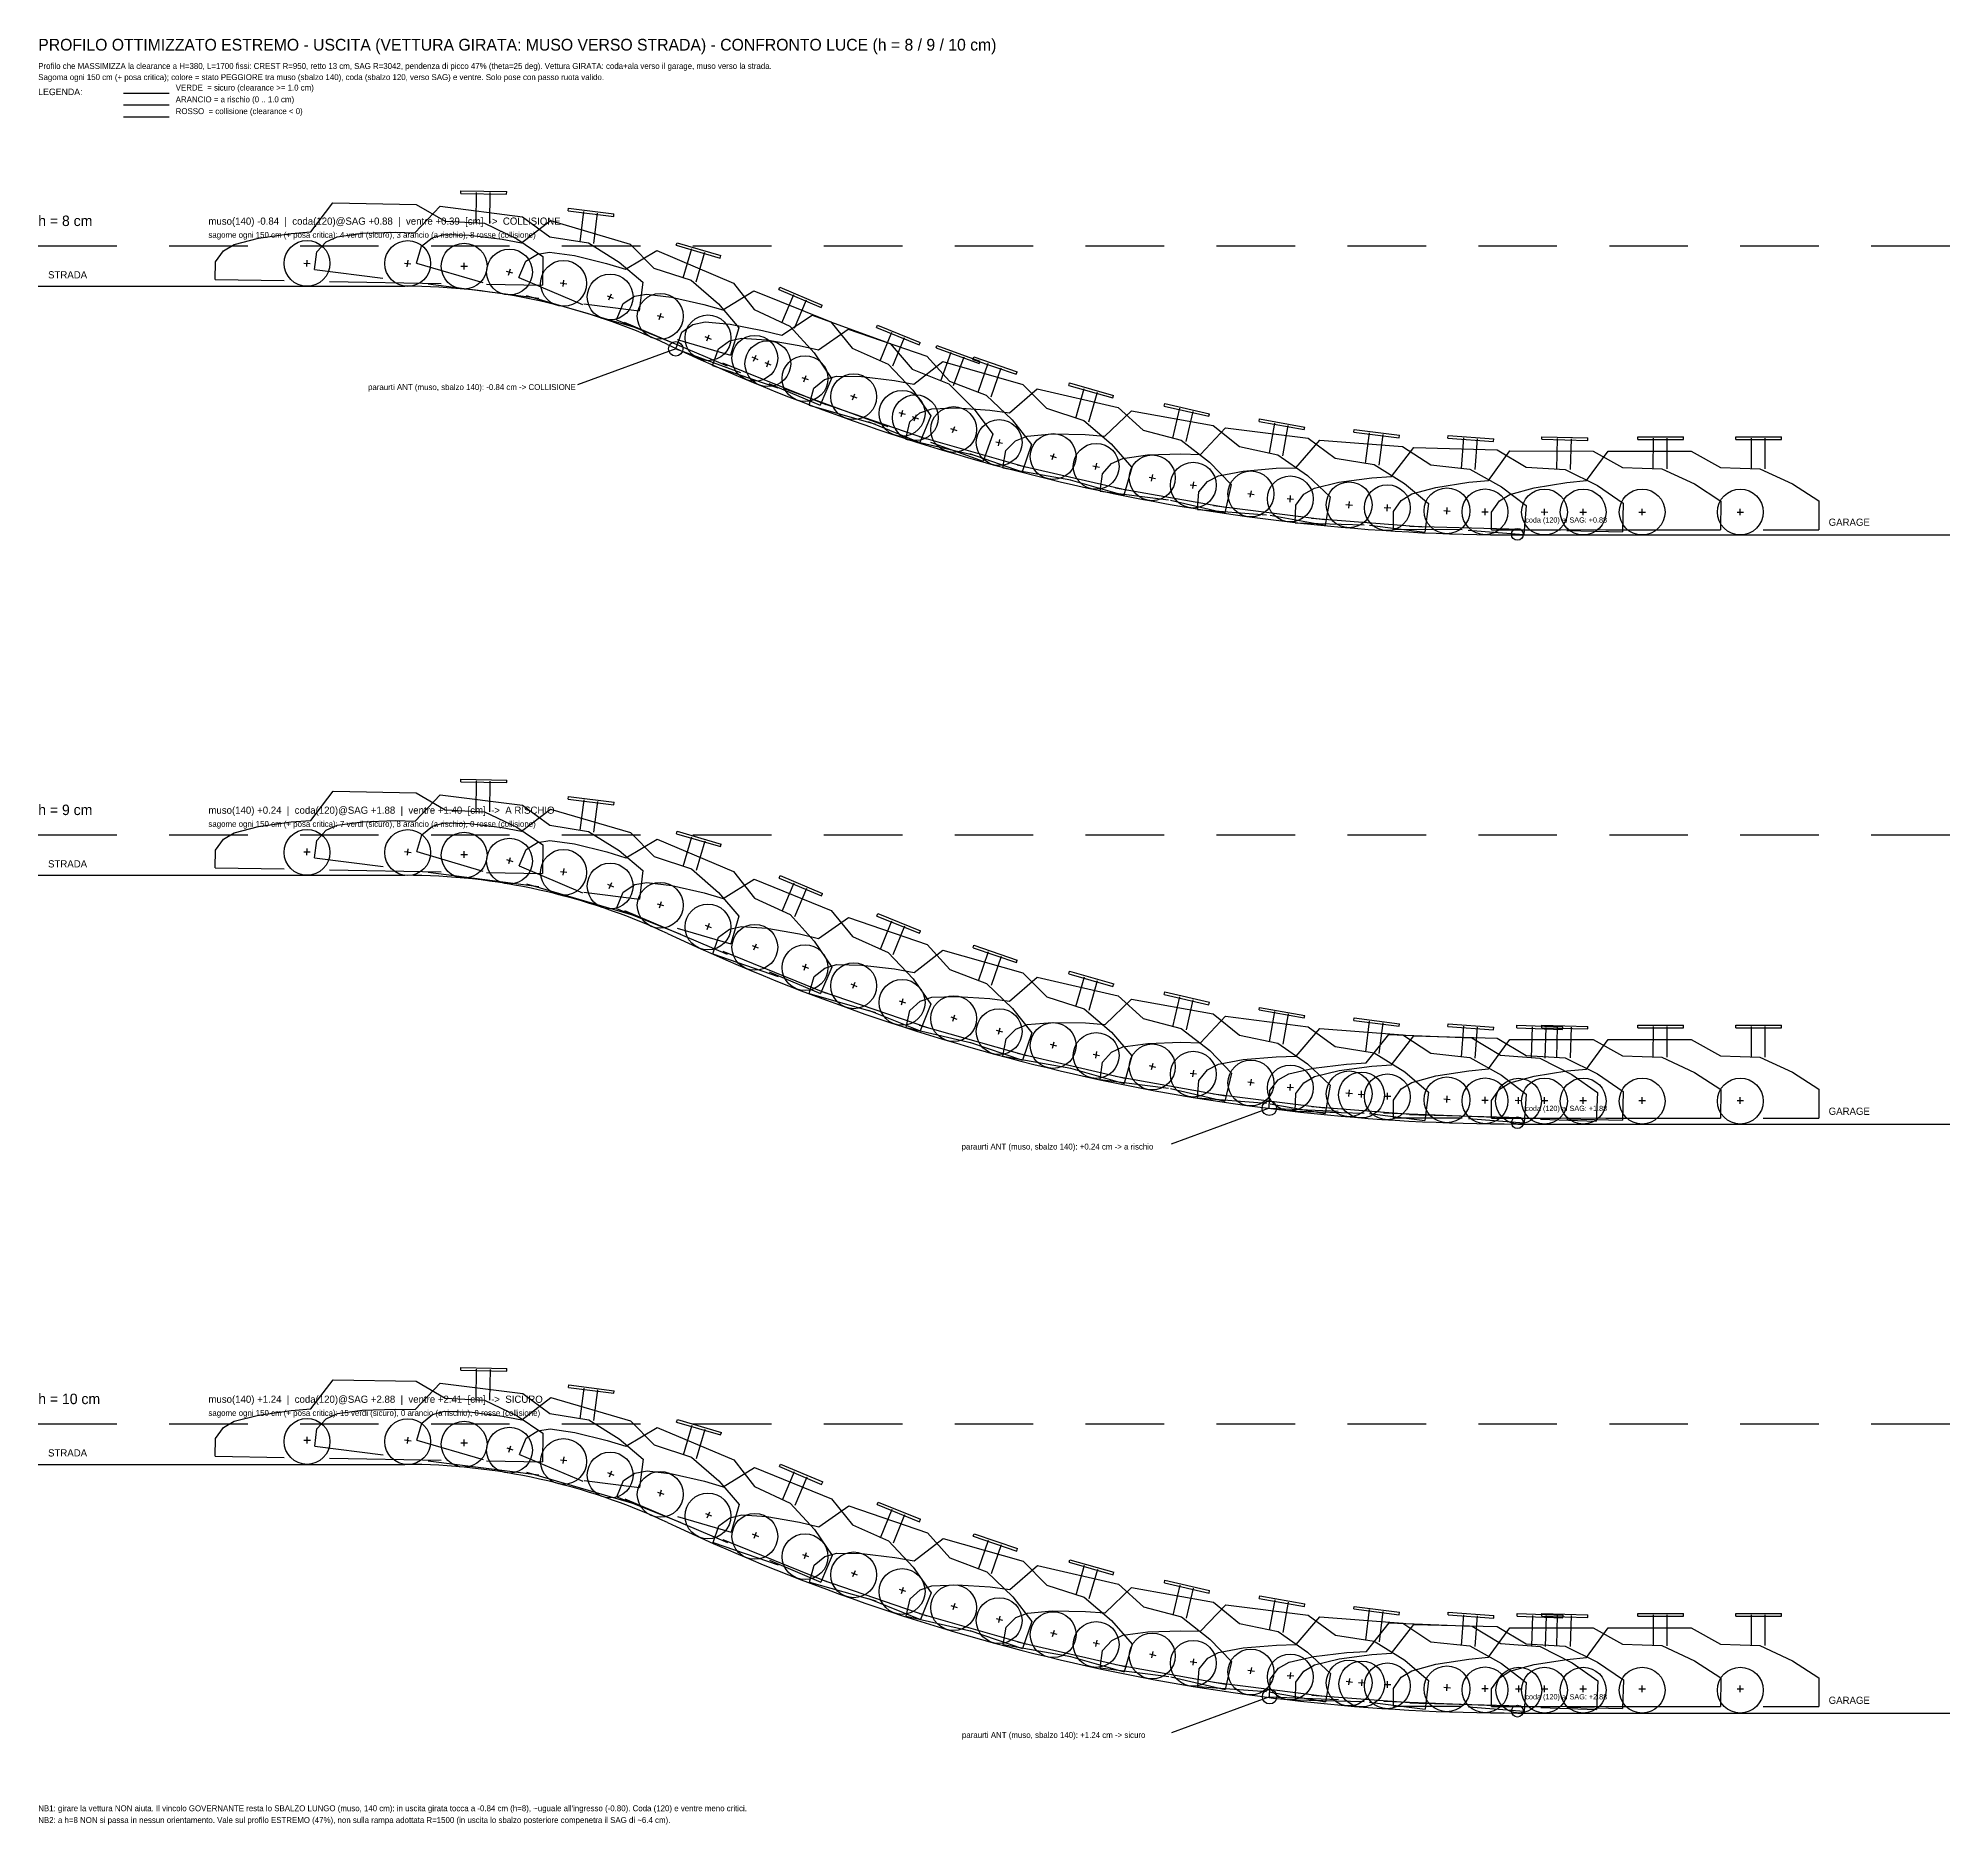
# Model space of a CAD drawing. Header units: centimetres. Extents: x -560 to 2360, y -1971 to 759.
import ezdxf

# ---------------------------------------------------------------- set-up
doc = ezdxf.new("R2010")
doc.units = ezdxf.units.CM
doc.header["$LTSCALE"] = 10
doc.linetypes.add('DASHED', pattern=[20, 12, -8])
for name, color, linetype in [('CARROZZERIA', 2, 'CONTINUOUS'), ('CRITICO', 1, 'CONTINUOUS'), ('RAMPA', 3, 'CONTINUOUS'), ('REF', 8, 'DASHED'), ('TESTO', 7, 'CONTINUOUS')]:
    doc.layers.add(name, color=color, linetype=linetype)

msp = doc.modelspace()

# ---------------------------------------------------------------- linework, layer by layer
at = {"layer": 'CARROZZERIA', "color": 90}
for p, q in [((85.56, 521.83), (85.63, 525.83)), ((85.63, 525.83), (155.62, 524.59)), ((-143.52, 462.9), (-109.73, 507.3)), ((-109.73, 507.3), (17.25, 505.04)), ((17.25, 505.04), (61.8, 479.25)), ((85.56, 521.83), (155.55, 520.59)), ((108.76, 476.41), (109.59, 523.41)), ((129.75, 476.04), (130.59, 523.03)), ((155.55, 520.59), (155.62, 524.59)), ((61.8, 479.25), (121.75, 476.18)), ((121.75, 476.18), (171.34, 452.3)), ((-277.05, 434.27), (-260.88, 443.98)), ((-260.88, 443.98), (-223.71, 453.32)), ((-223.71, 453.32), (-173.57, 460.43)), ((-173.57, 460.43), (-143.52, 462.9)), ((171.34, 452.3), (210.87, 425.59)), ((-289.84, 390.49), (-289.36, 417.48)), ((-289.36, 417.48), (-277.05, 434.27)), ((-154.38, 415.08), (-144.38, 414.91)), ((-149.47, 410), (-149.29, 419.99)), ((85.59, 410.81), (95.58, 410.64)), ((90.5, 405.73), (90.67, 415.72)), ((174.22, 393.38), (184.75, 418.24)), ((184.75, 418.24), (202.43, 429.21)), ((202.43, 429.21), (221.07, 432.17)), ((210.87, 425.59), (210.09, 381.6)), ((221.07, 432.17), (259.04, 426.94)), ((259.04, 426.94), (308.2, 414.8)), ((308.2, 414.8), (336.99, 405.86)), ((336.99, 405.86), (384.93, 434.42)), ((384.93, 434.42), (501.86, 384.86)), ((-289.84, 390.49), (-184.55, 388.62)), ((-115.16, 387.38), (55.41, 384.35)), ((124.8, 383.11), (210.09, 381.6)), ((174.22, 393.38), (271.17, 352.29)), ((501.86, 384.86), (533.54, 344.29)), ((309.05, 365.56), (318.26, 361.66)), ((311.71, 359.01), (315.61, 368.22)), ((571.5, 374.9), (573.06, 378.59)), ((571.5, 374.9), (635.95, 347.59)), ((573.06, 378.59), (637.51, 351.27)), ((576.04, 324.11), (594.38, 367.38)), ((595.37, 315.91), (613.71, 359.19)), ((635.95, 347.59), (637.51, 351.27)), ((335.07, 325.21), (492.15, 258.65)), ((533.54, 344.29), (588.01, 319.03)), ((588.01, 319.03), (625.07, 278.35)), ((530.03, 271.92), (539.24, 268.02)), ((532.68, 265.37), (536.58, 274.57)), ((625.07, 278.35), (651.76, 238.8)), ((651.76, 238.8), (634.59, 198.29)), ((556.05, 231.57), (634.59, 198.29)), ((1883.25, 146.01), (1883.26, 150.01)), ((1883.25, 146.01), (1953.25, 145.89)), ((1883.26, 150.01), (1953.26, 149.89)), ((1907.17, 100.97), (1907.25, 147.97)), ((1928.17, 100.93), (1928.25, 147.93)), ((1953.25, 145.89), (1953.26, 149.89)), ((2033, 150), (2103, 150)), ((2033, 146), (2033, 150)), ((2033, 146), (2103, 146)), ((2057, 101), (2057, 148)), ((2078, 101), (2078, 148)), ((2103, 146), (2103, 150)), ((1655.14, 83.4), (1688.22, 128.35)), ((1688.22, 128.35), (1815.22, 128.13)), ((1805, 83), (1838, 128)), ((1815.22, 128.13), (1860.18, 103.05)), ((1838, 128), (1965, 128)), ((1965, 128), (2010, 103)), ((1860.18, 103.05), (1920.17, 100.95)), ((1920.17, 100.95), (1970.13, 77.86)), ((2010, 103), (2070, 101)), ((2070, 101), (2120, 78)), ((1522.09, 52.63), (1538.11, 62.6)), ((1538.11, 62.6), (1575.12, 72.54)), ((1575.12, 72.54), (1625.14, 80.45)), ((1625.14, 80.45), (1655.14, 83.4)), ((1672, 52), (1688, 62)), ((1688, 62), (1725, 72)), ((1725, 72), (1775, 80)), ((1775, 80), (1805, 83)), ((1970.13, 77.86), (2010.09, 51.79)), ((2120, 78), (2160, 52)), ((1510.01, 8.65), (1510.06, 35.65)), ((1510.06, 35.65), (1522.09, 52.63)), ((1645.06, 35.42), (1655.06, 35.4)), ((1650.05, 30.41), (1650.07, 40.41)), ((1660, 35), (1672, 52)), ((1660, 8), (1660, 35)), ((1795, 35), (1805, 35)), ((1800, 30), (1800, 40)), ((1885.06, 35.01), (1895.06, 34.99)), ((1890.05, 30), (1890.07, 40)), ((2010.09, 51.79), (2010.01, 7.79)), ((2035, 35), (2045, 35)), ((2040, 30), (2040, 40)), ((2160, 52), (2160, 8)), ((1510.01, 8.65), (1615.31, 8.47)), ((1660, 8), (1765.3, 8)), ((1684.71, 8.35), (1855.31, 8.06)), ((1834.7, 8), (2005.3, 8)), ((1924.71, 7.94), (2010.01, 7.79)), ((2074.7, 8), (2160, 8)), ((85.58, -377.17), (85.65, -373.17)), ((85.58, -377.17), (155.57, -378.41)), ((85.65, -373.17), (155.64, -374.41)), ((108.77, -422.59), (109.61, -375.6)), ((129.77, -422.96), (130.61, -375.97)), ((155.57, -378.41), (155.64, -374.41)), ((-143.51, -436.1), (-109.71, -391.7)), ((-109.71, -391.7), (17.27, -393.96)), ((15.57, -437.3), (53.99, -396.83)), ((17.27, -393.96), (61.82, -419.75)), ((53.99, -396.83), (179.97, -412.88)), ((249.7, -403.61), (250.21, -399.64)), ((249.7, -403.61), (319.14, -412.45)), ((250.21, -399.64), (319.65, -408.48)), ((267.83, -451.28), (273.76, -404.66)), ((288.66, -453.93), (294.59, -407.31)), ((319.14, -412.45), (319.65, -408.48)), ((-173.56, -438.57), (-143.51, -436.1)), ((-65.18, -438.11), (-14.57, -436.49)), ((-14.57, -436.49), (15.57, -437.3)), ((61.82, -419.75), (121.77, -422.82)), ((121.77, -422.82), (171.35, -446.7)), ((178.43, -452.72), (222.76, -418.82)), ((179.97, -412.88), (221.45, -443.36)), ((222.76, -418.82), (344.63, -454.55)), ((-289.34, -481.52), (-277.04, -464.73)), ((-277.04, -464.73), (-260.86, -455.02)), ((-260.86, -455.02), (-223.69, -445.68)), ((-223.69, -445.68), (-173.56, -438.57)), ((-137.74, -493.39), (-134.33, -466.6)), ((-134.33, -466.6), (-120.28, -451.26)), ((-120.28, -451.26), (-103.14, -443.36)), ((-103.14, -443.36), (-65.18, -438.11)), ((18.19, -483.89), (25.78, -457.98)), ((25.78, -457.98), (42.08, -445.04)), ((42.08, -445.04), (60.25, -439.95)), ((60.25, -439.95), (98.57, -440.76)), ((98.57, -440.76), (148.8, -447.16)), ((148.8, -447.16), (178.43, -452.72)), ((171.35, -446.7), (210.89, -473.41)), ((202.82, -469.87), (221.46, -466.91)), ((221.45, -443.36), (280.72, -452.92)), ((221.46, -466.91), (259.43, -472.13)), ((280.72, -452.92), (327.42, -482.05)), ((337.38, -493.22), (385.32, -464.66)), ((344.63, -454.55), (380.78, -491.2)), ((385.32, -464.66), (502.25, -514.22)), ((414.95, -456.41), (416.07, -452.57)), ((414.95, -456.41), (482.12, -476.11)), ((416.07, -452.57), (483.24, -472.27)), ((425.32, -506.35), (438.54, -461.25)), ((445.47, -512.26), (458.69, -467.15)), ((-289.82, -508.51), (-289.34, -481.52)), ((-154.36, -483.92), (-144.36, -484.09)), ((-149.45, -489), (-149.27, -479.01)), ((-137.74, -493.39), (-33.29, -506.69)), ((-0.41, -483.66), (9.51, -484.92)), ((3.92, -489.25), (5.18, -479.33)), ((18.19, -483.89), (119.23, -513.52)), ((85.6, -488.19), (95.6, -488.36)), ((90.51, -493.27), (90.69, -483.28)), ((155.33, -495.96), (164.93, -498.78)), ((158.72, -502.17), (161.54, -492.57)), ((174.61, -505.7), (185.14, -480.84)), ((185.14, -480.84), (202.82, -469.87)), ((210.89, -473.41), (210.1, -517.41)), ((259.43, -472.13), (308.59, -484.28)), ((308.59, -484.28), (337.38, -493.22)), ((327.42, -482.05), (363.81, -512.9)), ((380.78, -491.2), (437.79, -510.01)), ((482.12, -476.11), (483.24, -472.27)), ((-289.82, -508.51), (-184.53, -510.38)), ((-115.15, -511.62), (55.43, -514.65)), ((35.56, -515.46), (204.79, -537)), ((124.82, -515.89), (210.1, -517.41)), ((174.61, -505.7), (271.56, -546.79)), ((237.67, -513.97), (247.58, -515.24)), ((241.99, -519.56), (243.26, -509.64)), ((363.81, -512.9), (358.25, -556.55)), ((437.79, -510.01), (479.3, -546.14)), ((502.25, -514.22), (533.93, -554.79)), ((571.89, -524.18), (573.45, -520.49)), ((571.89, -524.18), (636.34, -551.49)), ((573.45, -520.49), (637.9, -547.8)), ((185.83, -533.04), (349.54, -581.04)), ((273.64, -545.77), (358.25, -556.55)), ((309.44, -533.51), (318.65, -537.42)), ((312.1, -540.07), (316, -530.86)), ((323.56, -570.56), (333.68, -545.53)), ((333.68, -545.53), (351.17, -534.26)), ((351.17, -534.26), (369.75, -530.98)), ((369.75, -530.98), (407.81, -535.57)), ((407.81, -535.57), (457.16, -546.88)), ((457.16, -546.88), (486.1, -555.34)), ((479.3, -546.14), (510.37, -582.35)), ((486.1, -555.34), (533.55, -525.98)), ((533.55, -525.98), (651.31, -573.55)), ((533.93, -554.79), (588.4, -580.04)), ((576.43, -574.97), (594.77, -531.7)), ((595.76, -583.17), (614.1, -539.89)), ((636.34, -551.49), (637.9, -547.8)), ((323.56, -570.56), (421.2, -610.01)), ((335.46, -573.86), (492.54, -640.43)), ((385.64, -563.49), (395.23, -566.3)), ((389.03, -569.7), (391.84, -560.1)), ((510.37, -582.35), (497.99, -624.57)), ((588.4, -580.04), (625.46, -620.73)), ((651.31, -573.55), (683.67, -613.58)), ((721.1, -582.33), (722.6, -578.62)), ((721.1, -582.33), (786, -608.55)), ((722.6, -578.62), (787.5, -604.84)), ((416.13, -600.57), (497.99, -624.57)), ((458.85, -596.1), (468.12, -599.84)), ((461.61, -602.61), (465.36, -593.33)), ((726.5, -633.04), (744.1, -589.47)), ((745.97, -640.91), (763.57, -597.33)), ((786, -608.55), (787.5, -604.84)), ((485.54, -636), (643.72, -699.91)), ((530.42, -627.16), (539.63, -631.06)), ((533.07, -633.71), (536.97, -624.5)), ((625.46, -620.73), (652.15, -660.28)), ((683.67, -613.58), (738.55, -637.91)), ((738.55, -637.91), (776.29, -677.97)), ((556.44, -667.51), (634.98, -700.79)), ((652.15, -660.28), (634.98, -700.79)), ((681.38, -686), (690.65, -689.74)), ((684.14, -692.51), (687.88, -683.23)), ((776.29, -677.97), (803.64, -717.06)), ((708.07, -725.9), (787.16, -757.85)), ((803.64, -717.06), (787.16, -757.85)), ((1883.25, -752.99), (1883.26, -748.99)), ((1883.25, -752.99), (1953.25, -753.11)), ((1883.26, -748.99), (1953.26, -749.11)), ((1907.17, -798.03), (1907.25, -751.03)), ((1928.17, -798.07), (1928.25, -751.07)), ((1953.25, -753.11), (1953.26, -749.11)), ((2033, -749), (2103, -749)), ((2033, -753), (2033, -749)), ((2033, -753), (2103, -753)), ((2057, -798), (2057, -751)), ((2078, -798), (2078, -751)), ((2103, -753), (2103, -749)), ((1655.14, -815.6), (1688.22, -770.65)), ((1688.22, -770.65), (1815.22, -770.87)), ((1805, -816), (1838, -771)), ((1815.22, -770.87), (1860.18, -795.95)), ((1838, -771), (1965, -771)), ((1965, -771), (2010, -796)), ((1625.14, -818.55), (1655.14, -815.6)), ((1775, -819), (1805, -816)), ((1860.18, -795.95), (1920.17, -798.05)), ((1920.17, -798.05), (1970.13, -821.14)), ((2010, -796), (2070, -798)), ((2070, -798), (2120, -821)), ((1510.06, -863.35), (1522.09, -846.37)), ((1522.09, -846.37), (1538.11, -836.4)), ((1538.11, -836.4), (1575.13, -826.46)), ((1575.13, -826.46), (1625.14, -818.55)), ((1672, -847), (1688, -837)), ((1688, -837), (1725, -827)), ((1725, -827), (1775, -819)), ((1970.13, -821.14), (2010.09, -847.21)), ((2120, -821), (2160, -847)), ((1510.02, -890.35), (1510.06, -863.35)), ((1645.06, -863.58), (1655.06, -863.6)), ((1650.05, -868.59), (1650.07, -858.59)), ((1660, -864), (1672, -847)), ((1660, -891), (1660, -864)), ((1795, -864), (1805, -864)), ((1800, -869), (1800, -859)), ((1885.06, -863.99), (1895.06, -864.01)), ((1890.05, -869), (1890.07, -859)), ((2010.09, -847.21), (2010.01, -891.21)), ((2035, -864), (2045, -864)), ((2040, -869), (2040, -859)), ((2160, -847), (2160, -891)), ((1510.02, -890.35), (1615.32, -890.53)), ((1660, -891), (1765.3, -891)), ((1684.72, -890.65), (1855.32, -890.94)), ((1834.7, -891), (2005.3, -891)), ((1924.72, -891.06), (2010.01, -891.21)), ((2074.7, -891), (2160, -891)), ((85.6, -1276.17), (85.67, -1272.17)), ((85.6, -1276.17), (155.58, -1277.41)), ((85.67, -1272.17), (155.66, -1273.41)), ((108.79, -1321.59), (109.63, -1274.6)), ((129.79, -1321.96), (130.62, -1274.97)), ((155.58, -1277.41), (155.66, -1273.41)), ((-143.49, -1335.1), (-109.69, -1290.7)), ((-109.69, -1290.7), (17.29, -1292.96)), ((15.7, -1336.31), (54.12, -1295.84)), ((17.29, -1292.96), (61.83, -1318.75)), ((54.12, -1295.84), (180.1, -1311.88)), ((180.1, -1311.88), (221.58, -1342.37)), ((249.83, -1302.62), (250.33, -1298.65)), ((249.83, -1302.62), (319.27, -1311.46)), ((250.33, -1298.65), (319.77, -1307.49)), ((267.95, -1350.29), (273.89, -1303.66)), ((288.78, -1352.94), (294.72, -1306.32)), ((319.27, -1311.46), (319.77, -1307.49)), ((-223.67, -1344.68), (-173.54, -1337.57)), ((-173.54, -1337.57), (-143.49, -1335.1)), ((-120.15, -1350.26), (-103.02, -1342.37)), ((-103.02, -1342.37), (-65.05, -1337.12)), ((-65.05, -1337.12), (-14.44, -1335.5)), ((-14.44, -1335.5), (15.7, -1336.31)), ((42.36, -1344.08), (60.53, -1338.99)), ((60.53, -1338.99), (98.85, -1339.8)), ((61.83, -1318.75), (121.79, -1321.82)), ((98.85, -1339.8), (149.08, -1346.2)), ((121.79, -1321.82), (171.37, -1345.7)), ((178.71, -1351.76), (223.04, -1317.86)), ((221.58, -1342.37), (280.85, -1351.93)), ((223.04, -1317.86), (344.91, -1353.59)), ((-289.32, -1380.52), (-277.02, -1363.73)), ((-277.02, -1363.73), (-260.84, -1354.02)), ((-260.84, -1354.02), (-223.67, -1344.68)), ((-137.62, -1392.4), (-134.2, -1365.61)), ((-134.2, -1365.61), (-120.15, -1350.26)), ((18.47, -1382.93), (26.07, -1357.02)), ((26.07, -1357.02), (42.36, -1344.08)), ((149.08, -1346.2), (178.71, -1351.76)), ((171.37, -1345.7), (210.9, -1372.41)), ((185.53, -1379.92), (203.22, -1368.95)), ((203.22, -1368.95), (221.85, -1365.98)), ((221.85, -1365.98), (259.82, -1371.21)), ((259.82, -1371.21), (308.98, -1383.36)), ((280.85, -1351.93), (327.54, -1381.06)), ((337.77, -1392.3), (385.71, -1363.74)), ((344.91, -1353.59), (381.06, -1390.24)), ((385.71, -1363.74), (502.65, -1413.3)), ((415.23, -1355.45), (416.35, -1351.61)), ((415.23, -1355.45), (482.4, -1375.15)), ((416.35, -1351.61), (483.53, -1371.31)), ((425.6, -1405.39), (438.82, -1360.29)), ((445.75, -1411.3), (458.97, -1366.2)), ((482.4, -1375.15), (483.53, -1371.31)), ((-289.8, -1407.51), (-289.32, -1380.52)), ((-154.34, -1382.92), (-144.34, -1383.09)), ((-149.43, -1388.01), (-149.25, -1378.01)), ((-137.62, -1392.4), (-33.16, -1405.7)), ((-0.29, -1382.66), (9.63, -1383.93)), ((4.04, -1388.26), (5.31, -1378.34)), ((18.47, -1382.93), (119.52, -1412.56)), ((85.62, -1387.19), (95.62, -1387.36)), ((90.53, -1392.27), (90.71, -1382.28)), ((155.61, -1395), (165.21, -1397.82)), ((159, -1401.21), (161.82, -1391.61)), ((175, -1404.78), (185.53, -1379.92)), ((210.9, -1372.41), (210.12, -1416.41)), ((308.98, -1383.36), (337.77, -1392.3)), ((327.54, -1381.06), (363.94, -1411.91)), ((381.06, -1390.24), (438.07, -1409.05)), ((-289.8, -1407.51), (-184.52, -1409.38)), ((-115.13, -1410.62), (55.45, -1413.65)), ((35.69, -1414.46), (204.92, -1436.01)), ((124.83, -1414.89), (210.12, -1416.41)), ((175, -1404.78), (271.95, -1445.87)), ((237.79, -1412.98), (247.71, -1414.24)), ((242.12, -1418.57), (243.38, -1408.65)), ((312.49, -1439.15), (316.39, -1429.94)), ((351.55, -1433.33), (370.13, -1430.06)), ((363.94, -1411.91), (358.38, -1455.55)), ((370.13, -1430.06), (408.18, -1434.64)), ((438.07, -1409.05), (479.58, -1445.18)), ((486.48, -1454.41), (533.93, -1425.05)), ((502.65, -1413.3), (534.32, -1453.87)), ((533.93, -1425.05), (651.68, -1472.62)), ((572.28, -1423.25), (573.84, -1419.57)), ((572.28, -1423.25), (636.73, -1450.57)), ((573.84, -1419.57), (638.29, -1446.88)), ((576.82, -1474.05), (595.16, -1430.78)), ((186.11, -1432.08), (349.82, -1480.08)), ((273.76, -1444.78), (358.38, -1455.55)), ((309.83, -1432.59), (319.04, -1436.5)), ((323.94, -1469.64), (334.05, -1444.6)), ((334.05, -1444.6), (351.55, -1433.33)), ((389.31, -1468.74), (392.12, -1459.14)), ((408.18, -1434.64), (457.54, -1445.95)), ((457.54, -1445.95), (486.48, -1454.41)), ((479.58, -1445.18), (510.65, -1481.39)), ((534.32, -1453.87), (588.79, -1479.12)), ((596.15, -1482.25), (614.49, -1438.97)), ((636.73, -1450.57), (638.29, -1446.88)), ((323.94, -1469.64), (421.57, -1509.08)), ((335.85, -1472.94), (492.93, -1539.51)), ((385.92, -1462.53), (395.51, -1465.35)), ((510.65, -1481.39), (498.27, -1523.61)), ((588.79, -1479.12), (625.85, -1519.81)), ((632.31, -1515.4), (678.13, -1483.55)), ((651.68, -1472.62), (684.04, -1512.66)), ((678.13, -1483.55), (798.26, -1524.76)), ((721.47, -1481.4), (722.97, -1477.69)), ((721.47, -1481.4), (786.38, -1507.62)), ((722.97, -1477.69), (787.88, -1503.91)), ((726.87, -1532.12), (744.48, -1488.54)), ((416.42, -1499.61), (498.27, -1523.61)), ((459.22, -1495.17), (468.5, -1498.92)), ((461.99, -1501.68), (465.73, -1492.41)), ((470.82, -1539.29), (479.58, -1513.75)), ((479.58, -1513.75), (496.45, -1501.57)), ((496.45, -1501.57), (514.83, -1497.3)), ((514.83, -1497.3), (553.07, -1499.85)), ((553.07, -1499.85), (602.96, -1508.5)), ((602.96, -1508.5), (632.31, -1515.4)), ((684.04, -1512.66), (738.92, -1536.99)), ((746.34, -1539.98), (763.95, -1496.4)), ((786.38, -1507.62), (787.88, -1503.91)), ((470.82, -1539.29), (570.42, -1573.46)), ((485.92, -1535.07), (644.1, -1598.98)), ((530.81, -1526.24), (540.02, -1530.14)), ((533.46, -1532.79), (537.36, -1523.58)), ((625.85, -1519.81), (652.54, -1559.36)), ((738.92, -1536.99), (776.67, -1577.04)), ((778.14, -1567.51), (822.23, -1533.3)), ((798.26, -1524.76), (832.71, -1563.01)), ((822.23, -1533.3), (944.35, -1568.17)), ((868.42, -1529.8), (869.72, -1526.02)), ((868.42, -1529.8), (934.63, -1552.51)), ((869.72, -1526.02), (935.93, -1548.73)), ((876.52, -1580.15), (891.77, -1535.69)), ((896.38, -1586.97), (911.63, -1542.51)), ((556.83, -1566.59), (635.37, -1599.87)), ((607.28, -1557.56), (616.74, -1560.8)), ((610.38, -1563.91), (613.63, -1554.45)), ((618.12, -1599.82), (625.54, -1573.86)), ((625.54, -1573.86), (641.74, -1560.81)), ((652.54, -1559.36), (635.37, -1599.87)), ((641.74, -1560.81), (659.87, -1555.59)), ((659.87, -1555.59), (698.2, -1556.13)), ((698.2, -1556.13), (748.47, -1562.16)), ((748.47, -1562.16), (778.14, -1567.51)), ((832.71, -1563.01), (888.81, -1584.37)), ((923.97, -1611.23), (966.24, -1574.8)), ((934.63, -1552.51), (935.93, -1548.73)), ((944.35, -1568.17), (980.76, -1604.56)), ((966.24, -1574.8), (1089.99, -1603.33)), ((1014.68, -1569.53), (1015.78, -1565.68)), ((1014.68, -1569.53), (1081.99, -1588.75)), ((1015.78, -1565.68), (1083.09, -1584.9)), ((1025.4, -1619.39), (1038.31, -1574.2)), ((618.12, -1599.82), (719.38, -1628.73)), ((636.07, -1595.98), (797.44, -1651.34)), ((681.75, -1585.07), (691.02, -1588.82)), ((684.51, -1591.58), (688.26, -1582.31)), ((776.67, -1577.04), (804.02, -1616.13)), ((787.41, -1611.56), (805.24, -1605.41)), ((805.24, -1605.41), (843.55, -1603.98)), ((843.55, -1603.98), (894.06, -1607.41)), ((888.81, -1584.37), (928.64, -1622.35)), ((980.76, -1604.56), (1037.9, -1622.96)), ((1045.6, -1625.16), (1058.5, -1579.96)), ((1081.99, -1588.75), (1083.09, -1584.9)), ((1089.99, -1603.33), (1128.22, -1637.81)), ((1160.3, -1601.07), (1161.2, -1597.18)), ((1160.3, -1601.07), (1228.51, -1616.8)), ((1161.2, -1597.18), (1229.41, -1612.9)), ((1173.57, -1650.31), (1184.13, -1604.52)), ((708.45, -1624.98), (787.54, -1656.93)), ((755.35, -1610.92), (764.97, -1613.67)), ((758.79, -1617.1), (761.53, -1607.49)), ((765.83, -1651.73), (771.89, -1625.42)), ((771.89, -1625.42), (787.41, -1611.56)), ((804.02, -1616.13), (787.54, -1656.93)), ((837.4, -1641.79), (840.64, -1632.33)), ((894.06, -1607.41), (923.97, -1611.23)), ((928.64, -1622.35), (958.04, -1659.92)), ((1037.9, -1622.96), (1079.67, -1658.8)), ((1069.79, -1646.94), (1110.16, -1608.41)), ((1110.16, -1608.41), (1235.2, -1630.62)), ((1194.03, -1655.03), (1204.6, -1609.24)), ((1215.61, -1674.93), (1253.99, -1634.42)), ((1228.51, -1616.8), (1229.41, -1612.9)), ((1235.2, -1630.62), (1275.13, -1663.11)), ((1253.99, -1634.42), (1379.99, -1650.33)), ((1305.3, -1624.8), (1306, -1620.86)), ((1305.3, -1624.8), (1374.22, -1637.05)), ((1306, -1620.86), (1374.92, -1633.11)), ((1321.06, -1673.3), (1329.28, -1627.03)), ((1341.73, -1676.98), (1349.96, -1630.7)), ((1374.22, -1637.05), (1374.92, -1633.11)), ((765.83, -1651.73), (868.43, -1675.39)), ((786.11, -1647.79), (950.16, -1694.62)), ((834.29, -1635.44), (843.75, -1638.69)), ((903.44, -1655.76), (913.19, -1658)), ((907.19, -1661.75), (909.44, -1652.01)), ((918.63, -1668.83), (933.42, -1654.19)), ((933.42, -1654.19), (950.92, -1647.15)), ((958.04, -1659.92), (943.76, -1701.54)), ((950.92, -1647.15), (989.1, -1643.77)), ((989.1, -1643.77), (1039.73, -1644.64)), ((1039.73, -1644.64), (1069.79, -1646.94)), ((1079.67, -1658.8), (1110.99, -1694.79)), ((1128.22, -1637.81), (1186.24, -1653.24)), ((1186.24, -1653.24), (1229.79, -1686.88)), ((1275.13, -1663.11), (1333.86, -1675.58)), ((1361.43, -1695.42), (1397.74, -1653.05)), ((1379.99, -1650.33), (1421.5, -1680.78)), ((1397.74, -1653.05), (1524.38, -1662.68)), ((1449.71, -1641), (1450.21, -1637.03)), ((1449.71, -1641), (1519.16, -1649.77)), ((1450.21, -1637.03), (1519.66, -1645.8)), ((1467.88, -1688.65), (1473.77, -1642.02)), ((1468.84, -1705.82), (1503.58, -1662.15)), ((1488.72, -1691.28), (1494.61, -1644.65)), ((1503.58, -1662.15), (1630.49, -1667.15)), ((1519.16, -1649.77), (1519.66, -1645.8)), ((1524.38, -1662.68), (1567.35, -1691.01)), ((1593.54, -1649.88), (1593.85, -1645.89)), ((1593.54, -1649.88), (1663.34, -1655.18)), ((1593.85, -1645.89), (1663.65, -1651.2)), ((1614.07, -1696.57), (1617.63, -1649.71)), ((1635.01, -1698.16), (1638.57, -1651.3)), ((1663.34, -1655.18), (1663.65, -1651.2)), ((1699.14, -1651.84), (1699.3, -1647.84)), ((1699.14, -1651.84), (1769.09, -1654.59)), ((1699.3, -1647.84), (1769.25, -1650.6)), ((1721.35, -1697.75), (1723.2, -1650.78)), ((1736.97, -1651.86), (1737.08, -1647.87)), ((1736.97, -1651.86), (1806.94, -1653.78)), ((1737.08, -1647.87), (1807.05, -1649.78)), ((1742.34, -1698.57), (1744.19, -1651.61)), ((1759.73, -1697.5), (1761.02, -1650.52)), ((1769.09, -1654.59), (1769.25, -1650.6)), ((1780.72, -1698.08), (1782.01, -1651.1)), ((1806.94, -1653.78), (1807.05, -1649.78)), ((1883.25, -1651.99), (1883.26, -1647.99)), ((1883.25, -1651.99), (1953.25, -1652.11)), ((1883.26, -1647.99), (1953.26, -1648.11)), ((1907.18, -1697.03), (1907.26, -1650.03)), ((1928.18, -1697.07), (1928.26, -1650.07)), ((1953.25, -1652.11), (1953.26, -1648.11)), ((2033, -1648), (2103, -1648)), ((2033, -1652), (2033, -1648)), ((2033, -1652), (2103, -1652)), ((2057, -1697), (2057, -1650)), ((2078, -1697), (2078, -1650)), ((2103, -1652), (2103, -1648)), ((863.08, -1673.86), (943.76, -1701.54)), ((913.91, -1695.41), (918.63, -1668.83)), ((936.06, -1690.99), (1102.3, -1729.32)), ((986.13, -1676.81), (995.74, -1679.56)), ((989.56, -1682.99), (992.31, -1673.38)), ((1051.55, -1692.45), (1061.4, -1694.2)), ((1055.6, -1698.25), (1057.35, -1688.4)), ((1065.74, -1704.38), (1079.78, -1689.02)), ((1079.78, -1689.02), (1096.9, -1681.1)), ((1096.9, -1681.1), (1134.86, -1675.82)), ((1134.86, -1675.82), (1185.47, -1674.15)), ((1185.47, -1674.15), (1215.61, -1674.93)), ((1229.79, -1686.88), (1262.93, -1721.21)), ((1333.86, -1675.58), (1379.06, -1706.97)), ((1421.5, -1680.78), (1480.78, -1690.28)), ((1480.78, -1690.28), (1527.5, -1719.36)), ((1507.33, -1708.59), (1541.55, -1664.51)), ((1541.55, -1664.51), (1668.5, -1667.99)), ((1567.35, -1691.01), (1627.03, -1697.55)), ((1630.49, -1667.15), (1674.47, -1693.9)), ((1655.15, -1714.6), (1688.22, -1669.65)), ((1668.5, -1667.99), (1712.8, -1694.22)), ((1688.22, -1669.65), (1815.22, -1669.87)), ((1805, -1715), (1838, -1670)), ((1815.22, -1669.87), (1860.18, -1694.95)), ((1838, -1670), (1965, -1670)), ((1965, -1670), (2010, -1695)), ((913.91, -1695.41), (1017.58, -1713.84)), ((1016.89, -1713.68), (1098.91, -1737.09)), ((1062.36, -1731.17), (1065.74, -1704.38)), ((1110.99, -1694.79), (1098.91, -1737.09)), ((1137.3, -1709.68), (1147.05, -1711.93)), ((1141.05, -1715.68), (1143.3, -1705.94)), ((1199.68, -1721.3), (1209.6, -1722.55)), ((1204.01, -1726.88), (1205.26, -1716.96)), ((1213.21, -1732.3), (1226.46, -1716.26)), ((1226.46, -1716.26), (1243.17, -1707.5)), ((1243.17, -1707.5), (1280.82, -1700.33)), ((1262.93, -1721.21), (1253.04, -1764.08)), ((1280.82, -1700.33), (1331.29, -1696.14)), ((1331.29, -1696.14), (1361.43, -1695.42)), ((1334.72, -1731.56), (1351.1, -1722.2)), ((1351.1, -1722.2), (1388.47, -1713.67)), ((1379.06, -1706.97), (1413.9, -1739.57)), ((1388.47, -1713.67), (1438.75, -1707.64)), ((1389.8, -1726.37), (1427.06, -1717.39)), ((1427.06, -1717.39), (1477.26, -1710.76)), ((1438.75, -1707.64), (1468.84, -1705.82)), ((1477.26, -1710.76), (1507.33, -1708.59)), ((1527.5, -1719.36), (1563.93, -1750.17)), ((1575.13, -1725.46), (1625.14, -1717.55)), ((1625.14, -1717.55), (1655.15, -1714.6)), ((1627.03, -1697.55), (1675.14, -1724.28)), ((1674.47, -1693.9), (1734.34, -1698.26)), ((1712.8, -1694.22), (1772.72, -1697.86)), ((1725, -1726), (1775, -1718)), ((1734.34, -1698.26), (1783.4, -1723.21)), ((1772.72, -1697.86), (1822.07, -1722.22)), ((1775, -1718), (1805, -1715)), ((1822.07, -1722.22), (1861.35, -1749.31)), ((1860.18, -1694.95), (1920.18, -1697.05)), ((1920.18, -1697.05), (1970.14, -1720.14)), ((1970.14, -1720.14), (2010.09, -1746.21)), ((2010, -1695), (2070, -1697)), ((2070, -1697), (2120, -1720)), ((2120, -1720), (2160, -1746)), ((1062.36, -1731.17), (1166.83, -1744.36)), ((1085.91, -1725.98), (1253.88, -1755.82)), ((1169.92, -1744.91), (1253.04, -1764.08)), ((1211.16, -1759.22), (1213.21, -1732.3)), ((1287.85, -1734.44), (1297.69, -1736.19)), ((1291.9, -1740.23), (1293.65, -1730.39)), ((1321, -1775.06), (1322.06, -1748.08)), ((1322.06, -1748.08), (1334.72, -1731.56)), ((1347.82, -1742.53), (1357.79, -1743.29)), ((1352.42, -1747.89), (1353.18, -1737.92)), ((1361.07, -1752.59), (1373.53, -1735.93)), ((1373.53, -1735.93), (1389.8, -1726.37)), ((1413.9, -1739.57), (1406.2, -1782.89)), ((1437.78, -1751.37), (1447.71, -1752.63)), ((1442.12, -1756.96), (1443.37, -1747.04)), ((1461.76, -1758.58), (1462.15, -1748.59)), ((1500.88, -1761.43), (1501.15, -1751.43)), ((1510.06, -1762.35), (1522.09, -1745.37)), ((1522.09, -1745.37), (1538.11, -1735.4)), ((1538.11, -1735.4), (1575.13, -1725.46)), ((1563.93, -1750.17), (1558.42, -1793.82)), ((1660, -1763), (1672, -1746)), ((1672, -1746), (1688, -1736)), ((1675.14, -1724.28), (1713.06, -1753.23)), ((1688, -1736), (1725, -1726)), ((1783.4, -1723.21), (1822.35, -1750.76)), ((1822.35, -1750.76), (1820.61, -1794.73)), ((1861.35, -1749.31), (1860.14, -1793.29)), ((2010.09, -1746.21), (2010.02, -1790.21)), ((2160, -1746), (2160, -1790)), ((1211.16, -1759.22), (1316.16, -1767.2)), ((1235.68, -1753.06), (1404.93, -1774.44)), ((1321, -1775.06), (1426.22, -1779.2)), ((1322.21, -1767.97), (1406.2, -1782.89)), ((1360.33, -1779.58), (1361.07, -1752.59)), ((1360.33, -1779.58), (1465.59, -1782.47)), ((1385.36, -1772.46), (1555.47, -1785.39)), ((1456.96, -1753.39), (1466.95, -1753.78)), ((1496.02, -1756.3), (1506.01, -1756.57)), ((1510.02, -1789.35), (1510.06, -1762.35)), ((1587.13, -1760.71), (1597.1, -1761.47)), ((1591.73, -1766.08), (1592.49, -1756.11)), ((1645.06, -1762.58), (1655.06, -1762.6)), ((1650.05, -1767.59), (1650.07, -1757.59)), ((1660, -1790), (1660, -1763)), ((1696.77, -1762.83), (1706.77, -1763.23)), ((1701.57, -1768.02), (1701.97, -1758.03)), ((1713.06, -1753.23), (1709.72, -1797.11)), ((1735.93, -1762.88), (1745.92, -1763.15)), ((1740.79, -1768.01), (1741.06, -1758.02)), ((1795, -1763), (1805, -1763)), ((1800, -1768), (1800, -1758)), ((1885.06, -1762.99), (1895.06, -1763.01)), ((1890.05, -1768), (1890.07, -1758)), ((2035, -1763), (2045, -1763)), ((2040, -1768), (2040, -1758)), ((1473.79, -1783.13), (1558.42, -1793.82)), ((1495.57, -1781.93), (1666.03, -1788.64)), ((1510.02, -1789.35), (1615.32, -1789.53)), ((1534.96, -1784.37), (1705.5, -1789.05)), ((1624.67, -1790.64), (1709.72, -1797.11)), ((1660, -1790), (1765.3, -1790)), ((1684.72, -1789.65), (1855.32, -1789.94)), ((1735.38, -1791.37), (1820.61, -1794.73)), ((1774.87, -1790.96), (1860.14, -1793.29)), ((1834.7, -1790), (2005.3, -1790)), ((1924.72, -1790.06), (2010.02, -1790.21)), ((2074.7, -1790), (2160, -1790))]:
    msp.add_line(p, q, dxfattribs=at)
at = {"layer": 'CARROZZERIA', "color": 30}
for p, q in [((15.44, 461.7), (53.86, 502.17)), ((53.86, 502.17), (179.85, 486.13)), ((249.58, 495.4), (250.08, 499.37)), ((250.08, 499.37), (319.52, 490.52)), ((178.15, 446.32), (222.48, 480.22)), ((179.85, 486.13), (221.33, 455.65)), ((222.48, 480.22), (344.35, 444.49)), ((249.58, 495.4), (319.02, 486.56)), ((267.7, 447.73), (273.64, 494.35)), ((288.53, 445.08), (294.47, 491.7)), ((319.02, 486.56), (319.52, 490.52)), ((-134.46, 432.4), (-120.41, 447.75)), ((-120.41, 447.75), (-103.27, 455.65)), ((-103.27, 455.65), (-65.3, 460.9)), ((-65.3, 460.9), (-14.69, 462.52)), ((-14.69, 462.52), (15.44, 461.7)), ((17.91, 415.15), (25.5, 441.06)), ((25.5, 441.06), (41.8, 454)), ((41.8, 454), (59.97, 459.09)), ((59.97, 459.09), (98.29, 458.28)), ((98.29, 458.28), (148.52, 451.89)), ((148.52, 451.89), (178.15, 446.32)), ((221.33, 455.65), (280.6, 446.09)), ((280.6, 446.09), (327.29, 416.95)), ((344.35, 444.49), (380.5, 407.84)), ((414.67, 442.63), (415.79, 446.47)), ((414.67, 442.63), (481.84, 422.93)), ((415.79, 446.47), (482.96, 426.77)), ((-137.87, 405.62), (-134.46, 432.4)), ((-0.54, 415.35), (9.38, 414.09)), ((3.79, 409.76), (5.05, 419.68)), ((17.91, 415.15), (118.95, 385.52)), ((327.29, 416.95), (363.68, 386.11)), ((425.04, 392.69), (438.26, 437.79)), ((445.19, 386.78), (458.41, 431.89)), ((481.84, 422.93), (482.96, 426.77)), ((-137.87, 405.62), (-33.41, 392.32)), ((35.43, 383.55), (204.67, 362)), ((155.05, 403.08), (164.65, 400.26)), ((158.44, 396.87), (161.25, 406.47)), ((237.54, 385.04), (247.46, 383.77)), ((241.87, 379.44), (243.13, 389.36)), ((363.68, 386.11), (358.13, 342.46)), ((380.5, 407.84), (437.51, 389.04)), ((437.51, 389.04), (479.02, 352.9)), ((185.55, 366), (349.26, 318)), ((273.51, 353.24), (358.13, 342.46)), ((323.19, 328.51), (333.3, 353.54)), ((333.3, 353.54), (350.8, 364.81)), ((350.8, 364.81), (369.38, 368.09)), ((369.38, 368.09), (407.43, 363.5)), ((407.43, 363.5), (456.79, 352.19)), ((456.79, 352.19), (485.73, 343.74)), ((479.02, 352.9), (510.09, 316.69)), ((485.73, 343.74), (533.18, 373.1)), ((533.18, 373.1), (650.93, 325.53)), ((323.19, 328.51), (420.82, 289.07)), ((385.35, 335.55), (394.95, 332.74)), ((388.75, 329.34), (391.56, 338.94)), ((650.93, 325.53), (683.29, 285.49)), ((415.85, 298.47), (497.71, 274.47)), ((458.47, 302.98), (467.75, 299.23)), ((461.24, 296.47), (464.98, 305.74)), ((510.09, 316.69), (497.71, 274.47)), ((720.73, 316.74), (722.22, 320.45)), ((720.73, 316.74), (785.63, 290.52)), ((722.22, 320.45), (787.13, 294.23)), ((726.12, 266.03), (743.73, 309.61)), ((745.59, 258.16), (763.2, 301.74)), ((785.63, 290.52), (787.13, 294.23)), ((485.17, 263.07), (643.35, 199.17)), ((683.29, 285.49), (738.18, 261.16)), ((738.18, 261.16), (775.92, 221.11)), ((681, 213.08), (690.27, 209.33)), ((683.76, 206.57), (687.51, 215.84)), ((775.92, 221.11), (803.27, 182.02)), ((803.27, 182.02), (786.79, 141.22)), ((707.7, 173.17), (786.79, 141.22)), ((479.26, -614.7), (496.13, -602.51)), ((496.13, -602.51), (514.5, -598.24)), ((514.5, -598.24), (552.75, -600.79)), ((552.75, -600.79), (602.64, -609.45)), ((602.64, -609.45), (631.99, -616.35)), ((631.99, -616.35), (677.8, -584.49)), ((677.8, -584.49), (797.93, -625.7)), ((470.5, -640.24), (479.26, -614.7)), ((470.5, -640.24), (570.1, -674.41)), ((777.87, -668.48), (821.96, -634.26)), ((797.93, -625.7), (832.38, -663.95)), ((821.96, -634.26), (944.08, -669.13)), ((868.09, -630.74), (869.39, -626.96)), ((868.09, -630.74), (934.31, -653.46)), ((869.39, -626.96), (935.6, -649.68)), ((876.19, -681.1), (891.44, -636.64)), ((606.95, -658.51), (616.41, -661.75)), ((610.06, -664.86), (613.3, -655.4)), ((625.26, -674.82), (641.47, -661.77)), ((641.47, -661.77), (659.6, -656.55)), ((659.6, -656.55), (697.92, -657.09)), ((697.92, -657.09), (748.2, -663.12)), ((748.2, -663.12), (777.87, -668.48)), ((832.38, -663.95), (888.49, -685.32)), ((896.06, -687.91), (911.31, -643.46)), ((934.31, -653.46), (935.6, -649.68)), ((944.08, -669.13), (980.48, -705.53)), ((1014.4, -670.49), (1015.5, -666.65)), ((1014.4, -670.49), (1081.71, -689.71)), ((1015.5, -666.65), (1082.81, -685.86)), ((617.85, -700.78), (625.26, -674.82)), ((617.85, -700.78), (719.1, -729.69)), ((635.74, -696.93), (797.11, -752.29)), ((888.49, -685.32), (928.32, -723.3)), ((923.75, -712.21), (966.01, -675.77)), ((966.01, -675.77), (1089.77, -704.31)), ((1025.13, -720.35), (1038.03, -675.16)), ((1045.32, -726.12), (1058.22, -680.92)), ((1081.71, -689.71), (1082.81, -685.86)), ((1160.07, -702.05), (1160.97, -698.15)), ((1160.97, -698.15), (1229.18, -713.88)), ((755.08, -711.89), (764.69, -714.63)), ((758.51, -718.07), (761.26, -708.45)), ((765.6, -752.71), (771.67, -726.4)), ((771.67, -726.4), (787.18, -712.53)), ((787.18, -712.53), (805.02, -706.38)), ((805.02, -706.38), (843.32, -704.95)), ((843.32, -704.95), (893.84, -708.39)), ((893.84, -708.39), (923.75, -712.21)), ((928.32, -723.3), (957.72, -760.87)), ((980.48, -705.53), (1037.63, -723.92)), ((1037.63, -723.92), (1079.39, -759.76)), ((1069.62, -747.92), (1109.98, -709.39)), ((1089.77, -704.31), (1128, -738.78)), ((1109.98, -709.39), (1235.02, -731.61)), ((1160.07, -702.05), (1228.28, -717.78)), ((1173.35, -751.29), (1183.91, -705.49)), ((1193.81, -756.01), (1204.37, -710.21)), ((1228.28, -717.78), (1229.18, -713.88)), ((1305.12, -725.78), (1305.82, -721.85)), ((1305.12, -725.78), (1374.04, -738.03)), ((1305.82, -721.85), (1374.74, -734.09)), ((1320.88, -774.29), (1329.1, -728.01)), ((765.6, -752.71), (868.21, -776.37)), ((785.84, -748.75), (949.88, -795.58)), ((833.96, -736.39), (843.42, -739.63)), ((837.07, -742.74), (840.32, -733.28)), ((903.22, -756.73), (912.96, -758.98)), ((906.97, -762.73), (909.21, -752.98)), ((918.46, -769.82), (933.25, -755.18)), ((933.25, -755.18), (950.75, -748.13)), ((950.75, -748.13), (988.93, -744.76)), ((988.93, -744.76), (1039.56, -745.63)), ((1039.56, -745.63), (1069.62, -747.92)), ((1128, -738.78), (1186.01, -754.21)), ((1186.01, -754.21), (1229.57, -787.86)), ((1215.49, -775.92), (1253.87, -735.41)), ((1235.02, -731.61), (1274.96, -764.1)), ((1253.87, -735.41), (1379.86, -751.33)), ((1341.56, -777.96), (1349.78, -731.69)), ((1361.35, -796.42), (1397.67, -754.05)), ((1374.04, -738.03), (1374.74, -734.09)), ((1379.86, -751.33), (1421.38, -781.77)), ((1397.67, -754.05), (1524.3, -763.67)), ((1449.58, -741.99), (1450.09, -738.02)), ((1449.58, -741.99), (1519.03, -750.76)), ((1450.09, -738.02), (1519.53, -746.79)), ((1467.76, -789.64), (1473.65, -743.01)), ((1488.59, -792.27), (1494.48, -745.64)), ((1519.03, -750.76), (1519.53, -746.79)), ((1593.47, -750.88), (1593.77, -746.89)), ((1593.47, -750.88), (1663.27, -756.18)), ((1593.77, -746.89), (1663.57, -752.19)), ((1613.99, -797.57), (1617.55, -750.7)), ((1634.93, -799.16), (1638.49, -752.29)), ((1663.27, -756.18), (1663.57, -752.19)), ((1698.63, -752.84), (1698.78, -748.84)), ((1698.63, -752.84), (1768.57, -755.6)), ((1698.78, -748.84), (1768.73, -751.61)), ((1720.83, -798.75), (1722.69, -751.79)), ((1736.94, -752.86), (1737.05, -748.86)), ((1736.94, -752.86), (1806.92, -754.78)), ((1737.05, -748.86), (1807.03, -750.78)), ((1741.81, -799.58), (1743.67, -752.62)), ((1759.7, -798.5), (1760.99, -751.52)), ((1768.57, -755.6), (1768.73, -751.61)), ((1780.69, -799.08), (1781.98, -752.1)), ((1806.92, -754.78), (1807.03, -750.78)), ((862.75, -774.81), (943.44, -802.49)), ((913.73, -796.4), (918.46, -769.82)), ((957.72, -760.87), (943.44, -802.49)), ((985.85, -777.78), (995.47, -780.52)), ((989.29, -783.96), (992.03, -774.34)), ((1079.39, -759.76), (1110.72, -795.75)), ((1079.65, -790.01), (1096.78, -782.09)), ((1096.78, -782.09), (1134.74, -776.81)), ((1134.74, -776.81), (1185.35, -775.14)), ((1185.35, -775.14), (1215.49, -775.92)), ((1229.57, -787.86), (1262.7, -822.18)), ((1274.96, -764.1), (1333.68, -776.56)), ((1333.68, -776.56), (1378.89, -807.96)), ((1421.38, -781.77), (1480.65, -791.27)), ((1468.31, -806.78), (1503.07, -763.12)), ((1503.07, -763.12), (1629.97, -768.14)), ((1507.3, -809.59), (1541.52, -765.51)), ((1524.3, -763.67), (1567.28, -792.01)), ((1541.52, -765.51), (1668.48, -768.99)), ((1629.97, -768.14), (1673.94, -794.9)), ((1668.48, -768.99), (1712.77, -795.22)), ((913.73, -796.4), (1017.41, -814.82)), ((935.83, -791.96), (1102.07, -830.29)), ((1016.62, -814.64), (1098.64, -838.06)), ((1051.38, -793.43), (1061.22, -795.18)), ((1055.42, -799.23), (1057.17, -789.39)), ((1062.23, -832.16), (1065.61, -805.37)), ((1065.61, -805.37), (1079.65, -790.01)), ((1110.72, -795.75), (1098.64, -838.06)), ((1137.08, -810.66), (1146.82, -812.91)), ((1140.83, -816.65), (1143.08, -806.91)), ((1213.13, -833.3), (1226.38, -817.25)), ((1226.38, -817.25), (1243.1, -808.5)), ((1243.1, -808.5), (1280.75, -801.33)), ((1280.75, -801.33), (1331.21, -797.14)), ((1331.21, -797.14), (1361.35, -796.42)), ((1350.58, -823.14), (1387.94, -814.61)), ((1378.89, -807.96), (1413.72, -840.55)), ((1387.94, -814.61), (1438.22, -808.59)), ((1427.03, -818.39), (1477.23, -811.76)), ((1438.22, -808.59), (1468.31, -806.78)), ((1477.23, -811.76), (1507.3, -809.59)), ((1480.65, -791.27), (1527.38, -820.35)), ((1567.28, -792.01), (1626.95, -798.55)), ((1626.95, -798.55), (1675.07, -825.27)), ((1673.94, -794.9), (1733.82, -799.26)), ((1712.77, -795.22), (1772.7, -798.86)), ((1733.82, -799.26), (1782.87, -824.22)), ((1772.7, -798.86), (1822.05, -823.22)), ((1062.23, -832.16), (1166.7, -845.36)), ((1085.74, -826.96), (1253.71, -856.81)), ((1169.7, -845.89), (1252.82, -865.05)), ((1199.55, -822.29), (1209.47, -823.54)), ((1203.88, -827.88), (1205.14, -817.96)), ((1211.08, -860.22), (1213.13, -833.3)), ((1262.7, -822.18), (1252.82, -865.05)), ((1287.67, -835.42), (1297.52, -837.17)), ((1291.72, -841.22), (1293.47, -831.37)), ((1321.53, -849.02), (1334.19, -832.5)), ((1334.19, -832.5), (1350.58, -823.14)), ((1347.74, -843.53), (1357.71, -844.28)), ((1352.35, -848.89), (1353.11, -838.92)), ((1361.04, -853.59), (1373.5, -836.93)), ((1373.5, -836.93), (1389.77, -827.37)), ((1389.77, -827.37), (1427.03, -818.39)), ((1413.72, -840.55), (1406.02, -883.87)), ((1527.38, -820.35), (1563.8, -851.16)), ((1675.07, -825.27), (1712.98, -854.23)), ((1782.87, -824.22), (1821.81, -851.78)), ((1822.05, -823.22), (1861.32, -850.31)), ((1211.08, -860.22), (1316.08, -868.2)), ((1235.55, -854.05), (1404.81, -875.43)), ((1320.46, -876), (1321.53, -849.02)), ((1320.46, -876), (1425.68, -880.16)), ((1322.04, -868.95), (1406.02, -883.87)), ((1360.3, -880.58), (1361.04, -853.59)), ((1385.28, -873.46), (1555.39, -886.38)), ((1437.66, -852.36), (1447.58, -853.62)), ((1441.99, -857.95), (1443.25, -848.03)), ((1456.43, -854.35), (1466.42, -854.74)), ((1461.22, -859.54), (1461.62, -849.55)), ((1495.99, -857.3), (1505.99, -857.57)), ((1500.85, -862.43), (1501.12, -852.43)), ((1563.8, -851.16), (1558.29, -894.82)), ((1587.05, -861.71), (1597.02, -862.47)), ((1591.66, -867.07), (1592.42, -857.1)), ((1696.24, -863.83), (1706.23, -864.23)), ((1701.04, -869.02), (1701.43, -859.03)), ((1712.98, -854.23), (1709.65, -898.1)), ((1735.9, -863.88), (1745.9, -864.15)), ((1740.76, -869.01), (1741.03, -859.02)), ((1821.81, -851.78), (1820.07, -895.75)), ((1861.32, -850.31), (1860.11, -894.29)), ((1360.3, -880.58), (1465.56, -883.47)), ((1473.66, -884.13), (1558.29, -894.82)), ((1495.03, -882.9), (1665.5, -889.64)), ((1534.93, -885.37), (1705.47, -890.05)), ((1624.59, -891.64), (1709.65, -898.1)), ((1734.84, -892.38), (1820.07, -895.75)), ((1774.84, -891.95), (1860.11, -894.29))]:
    msp.add_line(p, q, dxfattribs=at)
at = {"layer": 'CARROZZERIA', "color": 1}
for p, q in [((423.06, 309.78), (440.17, 321.62)), ((440.17, 321.62), (458.63, 325.51)), ((458.63, 325.51), (496.81, 322.18)), ((496.81, 322.18), (546.52, 312.51)), ((575.72, 305.02), (622.18, 335.94)), ((622.18, 335.94), (741.44, 292.29)), ((413.78, 284.42), (423.06, 309.78)), ((478.93, 284.36), (495.8, 296.54)), ((495.8, 296.54), (514.18, 300.81)), ((514.18, 300.81), (552.42, 298.26)), ((546.52, 312.51), (575.72, 305.02)), ((552.42, 298.26), (602.31, 289.6)), ((631.66, 282.71), (677.48, 314.56)), ((677.48, 314.56), (797.61, 273.35)), ((741.44, 292.29), (775.11, 253.35)), ((413.78, 284.42), (512.66, 248.23)), ((470.17, 258.82), (478.93, 284.36)), ((549.83, 263.38), (559.22, 259.94)), ((552.81, 256.97), (556.25, 266.36)), ((602.31, 289.6), (631.66, 282.71)), ((777.59, 230.56), (821.68, 264.77)), ((797.61, 273.35), (832.06, 235.1)), ((811.48, 285.82), (812.86, 289.58)), ((811.48, 285.82), (877.22, 261.76)), ((812.86, 289.58), (878.6, 265.52)), ((818.56, 235.31), (834.71, 279.45)), ((821.68, 264.77), (943.8, 229.91)), ((838.28, 228.1), (854.43, 272.23)), ((867.77, 268.31), (869.07, 272.09)), ((867.77, 268.31), (933.98, 245.59)), ((869.07, 272.09), (935.28, 249.38)), ((877.22, 261.76), (878.6, 265.52)), ((470.17, 258.82), (569.77, 224.65)), ((606.63, 240.55), (616.09, 237.3)), ((609.74, 234.2), (612.98, 243.66)), ((624.99, 224.22), (641.19, 237.27)), ((641.19, 237.27), (659.33, 242.49)), ((659.33, 242.49), (697.65, 241.95)), ((697.65, 241.95), (747.92, 235.91)), ((747.92, 235.91), (777.59, 230.56)), ((775.11, 253.35), (830.77, 230.85)), ((832.06, 235.1), (888.16, 213.74)), ((875.87, 217.96), (891.12, 262.41)), ((895.73, 211.14), (910.98, 255.6)), ((933.98, 245.59), (935.28, 249.38)), ((577.84, 224.38), (738.04, 165.75)), ((617.58, 198.25), (624.99, 224.22)), ((830.77, 230.85), (869.81, 192.06)), ((888.16, 213.74), (927.99, 175.76)), ((923.52, 186.82), (965.79, 223.25)), ((943.8, 229.91), (980.21, 193.51)), ((965.79, 223.25), (1089.54, 194.72)), ((1014.13, 228.55), (1015.23, 232.39)), ((1014.13, 228.55), (1081.44, 209.33)), ((1015.23, 232.39), (1082.54, 213.17)), ((1024.85, 178.69), (1037.76, 223.88)), ((1045.05, 172.92), (1057.95, 218.12)), ((1081.44, 209.33), (1082.54, 213.17)), ((617.58, 198.25), (718.83, 169.34)), ((635.42, 202.13), (796.79, 146.77)), ((754.8, 187.15), (764.42, 184.41)), ((758.24, 180.97), (760.98, 190.59)), ((771.44, 172.63), (786.96, 186.5)), ((775.21, 180.9), (784.6, 177.46)), ((778.19, 174.48), (781.63, 183.87)), ((786.96, 186.5), (804.79, 192.65)), ((804.79, 192.65), (843.1, 194.08)), ((843.1, 194.08), (893.61, 190.64)), ((869.81, 192.06), (898.44, 153.9)), ((893.61, 190.64), (923.52, 186.82)), ((927.99, 175.76), (957.39, 138.18)), ((980.21, 193.51), (1037.35, 175.12)), ((1069.44, 151.09), (1109.81, 189.62)), ((1089.54, 194.72), (1127.77, 160.25)), ((1109.81, 189.62), (1234.85, 167.41)), ((1159.85, 196.98), (1160.75, 200.88)), ((1159.85, 196.98), (1228.06, 181.25)), ((1160.75, 200.88), (1228.96, 185.15)), ((1173.12, 147.74), (1183.68, 193.53)), ((1193.59, 143.02), (1204.15, 188.82)), ((1228.06, 181.25), (1228.96, 185.15)), ((1304.95, 173.23), (1305.65, 177.17)), ((1305.65, 177.17), (1374.57, 164.92)), ((765.38, 146.32), (771.44, 172.63)), ((765.38, 146.32), (867.98, 122.66)), ((785.56, 150.29), (949.61, 103.45)), ((833.64, 162.67), (843.1, 159.42)), ((836.75, 156.32), (839.99, 165.77)), ((898.44, 153.9), (883.32, 112.58)), ((906.74, 136.3), (908.99, 146.04)), ((933.07, 143.84), (950.57, 150.89)), ((950.57, 150.89), (988.75, 154.26)), ((988.75, 154.26), (1039.38, 153.39)), ((1037.35, 175.12), (1079.12, 139.27)), ((1039.38, 153.39), (1069.44, 151.09)), ((1127.77, 160.25), (1185.79, 144.82)), ((1215.36, 123.09), (1253.74, 163.6)), ((1234.85, 167.41), (1274.78, 134.92)), ((1253.74, 163.6), (1379.74, 147.68)), ((1304.95, 173.23), (1373.87, 160.99)), ((1320.71, 124.73), (1328.93, 171)), ((1341.38, 121.05), (1349.61, 167.33)), ((1373.87, 160.99), (1374.57, 164.92)), ((1379.74, 147.68), (1421.25, 117.24)), ((1449.46, 157.02), (1449.96, 160.99)), ((1449.46, 157.02), (1518.91, 148.25)), ((1449.96, 160.99), (1519.41, 152.22)), ((1467.63, 109.37), (1473.52, 156)), ((1488.47, 106.74), (1494.35, 153.36)), ((1518.91, 148.25), (1519.41, 152.22)), ((1593.39, 148.12), (1593.7, 152.11)), ((1593.39, 148.12), (1663.19, 142.82)), ((1593.7, 152.11), (1663.49, 146.81)), ((1613.91, 101.44), (1617.48, 148.3)), ((1634.85, 99.84), (1638.41, 146.71)), ((1663.19, 142.82), (1663.49, 146.81)), ((1736.92, 146.14), (1737.03, 150.14)), ((1736.92, 146.14), (1806.89, 144.22)), ((1737.03, 150.14), (1807, 148.22)), ((1759.67, 100.5), (1760.96, 147.48)), ((1780.66, 99.92), (1781.95, 146.9)), ((1806.89, 144.22), (1807, 148.22)), ((803.22, 141.9), (883.32, 112.58)), ((862.43, 124.25), (943.11, 96.57)), ((902.99, 142.29), (912.74, 140.05)), ((913.56, 102.62), (918.28, 129.2)), ((918.28, 129.2), (933.07, 143.84)), ((957.39, 138.18), (943.11, 96.57)), ((985.58, 121.26), (995.19, 118.52)), ((989.01, 115.08), (991.76, 124.7)), ((1079.12, 139.27), (1110.44, 103.29)), ((1079.53, 109), (1096.65, 116.91)), ((1096.65, 116.91), (1134.61, 122.2)), ((1134.61, 122.2), (1185.22, 123.87)), ((1185.22, 123.87), (1215.36, 123.09)), ((1185.79, 144.82), (1229.34, 111.17)), ((1274.78, 134.92), (1333.51, 122.45)), ((1333.51, 122.45), (1378.71, 91.06)), ((1361.27, 102.58), (1397.59, 144.95)), ((1397.59, 144.95), (1524.22, 135.33)), ((1421.25, 117.24), (1480.53, 107.74)), ((1507.27, 89.41), (1541.5, 133.49)), ((1524.22, 135.33), (1567.2, 106.99)), ((1541.5, 133.49), (1668.45, 130.01)), ((1668.45, 130.01), (1712.75, 103.78)), ((913.56, 102.62), (1017.23, 84.19)), ((935.61, 107.06), (1101.85, 68.73)), ((1051.2, 105.58), (1061.05, 103.83)), ((1055.25, 99.78), (1057, 109.63)), ((1062.11, 66.85), (1065.49, 93.64)), ((1065.49, 93.64), (1079.53, 109)), ((1110.44, 103.29), (1098.36, 60.98)), ((1136.86, 88.37), (1146.6, 86.12)), ((1140.6, 82.37), (1142.85, 92.12)), ((1226.31, 81.75), (1243.02, 90.51)), ((1229.34, 111.17), (1262.48, 76.85)), ((1243.02, 90.51), (1280.67, 97.68)), ((1280.67, 97.68), (1331.13, 101.86)), ((1331.13, 101.86), (1361.27, 102.58)), ((1378.71, 91.06), (1413.55, 58.46)), ((1477.2, 87.24), (1507.27, 89.41)), ((1480.53, 107.74), (1527.25, 78.65)), ((1567.2, 106.99), (1626.88, 100.45)), ((1626.88, 100.45), (1674.99, 73.73)), ((1712.75, 103.78), (1772.67, 100.14)), ((1772.67, 100.14), (1822.02, 75.78)), ((1016.34, 84.4), (1098.36, 60.98)), ((1062.11, 66.85), (1166.58, 53.65)), ((1085.56, 72.05), (1253.53, 42.21)), ((1199.43, 76.72), (1209.35, 75.47)), ((1203.76, 71.13), (1205.01, 81.05)), ((1211.01, 38.78), (1213.05, 65.71)), ((1213.05, 65.71), (1226.31, 81.75)), ((1262.48, 76.85), (1252.59, 33.97)), ((1287.5, 63.59), (1297.34, 61.84)), ((1291.55, 57.8), (1293.3, 67.64)), ((1352.27, 50.11), (1353.03, 60.08)), ((1361.01, 45.41), (1373.47, 62.07)), ((1373.47, 62.07), (1389.74, 71.63)), ((1389.74, 71.63), (1427, 80.61)), ((1413.55, 58.46), (1405.85, 15.14)), ((1427, 80.61), (1477.2, 87.24)), ((1527.25, 78.65), (1563.68, 47.85)), ((1674.99, 73.73), (1712.91, 44.77)), ((1822.02, 75.78), (1861.29, 48.69)), ((1169.47, 53.14), (1252.59, 33.97)), ((1211.01, 38.78), (1316.01, 30.81)), ((1235.43, 44.96), (1404.68, 23.58)), ((1321.86, 30.06), (1405.85, 15.14)), ((1347.67, 55.48), (1357.64, 54.72)), ((1360.27, 18.42), (1361.01, 45.41)), ((1437.53, 46.64), (1447.45, 45.39)), ((1441.87, 41.06), (1443.12, 50.98)), ((1495.96, 41.7), (1505.96, 41.43)), ((1500.82, 36.57), (1501.1, 46.57)), ((1563.68, 47.85), (1558.16, 4.19)), ((1586.98, 37.29), (1596.95, 36.53)), ((1591.58, 31.93), (1592.34, 41.9)), ((1712.91, 44.77), (1709.57, 0.9)), ((1735.87, 35.12), (1745.87, 34.85)), ((1740.73, 29.99), (1741.01, 39.98)), ((1861.29, 48.69), (1860.08, 4.71)), ((1360.27, 18.42), (1465.53, 15.53)), ((1385.21, 25.55), (1555.32, 12.62)), ((1473.54, 14.88), (1558.16, 4.19)), ((1534.91, 13.63), (1705.44, 8.95)), ((1624.52, 7.36), (1709.57, 0.9)), ((1774.82, 7.05), (1860.08, 4.71))]:
    msp.add_line(p, q, dxfattribs=at)
at = {"layer": 'CARROZZERIA', "color": 90}
for centre in [(-149.38, 414.99), (90.58, 410.73), (313.66, 363.61), (534.63, 269.97), (1650.06, 35.41), (1800, 35), (1890.06, 35), (2040, 35), (-149.38, -485.01), (4.42, -485.28), (90.58, -489.27), (159.85, -498.33), (242.5, -515.6), (313.66, -536.39), (390.15, -565.86), (463.11, -598.9), (534.63, -630.03), (685.64, -688.8), (1650.06, -864.59), (1800, -865), (1890.06, -865), (2040, -865), (-149.38, -1385.01), (4.42, -1385.28), (90.58, -1389.27), (159.85, -1398.33), (242.5, -1415.6), (313.66, -1436.39), (390.15, -1465.86), (463.11, -1498.9), (534.63, -1530.03), (611.36, -1561.07), (685.64, -1588.8), (759.61, -1614.22), (838.37, -1638.96), (907.86, -1658.83), (990.39, -1680.11), (1056.12, -1695.29), (1141.73, -1712.76), (1204.39, -1723.91), (1292.42, -1737.28), (1352.65, -1744.9), (1442.49, -1753.98), (1461.88, -1755.59), (1500.96, -1758.43), (1591.96, -1763.09), (1650.06, -1764.59), (1701.69, -1765.03), (1740.87, -1765.01), (1800, -1765), (1890.06, -1765), (2040, -1765)]:
    msp.add_circle(centre, 35, dxfattribs=at)
at = {"layer": 'CARROZZERIA', "color": 30}
for centre in [(4.42, 414.72), (159.85, 401.67), (242.5, 384.4), (390.15, 334.14), (463.11, 301.1), (685.64, 211.2), (611.36, -661.07), (759.61, -714.22), (838.37, -738.96), (907.86, -758.83), (990.39, -780.11), (1056.12, -795.29), (1141.73, -812.76), (1204.39, -823.91), (1292.42, -837.28), (1352.65, -844.9), (1442.49, -853.98), (1461.38, -855.55), (1500.96, -858.43), (1591.96, -863.09), (1701.2, -865.03), (1740.87, -865.01)]:
    msp.add_circle(centre, 35, dxfattribs=at)
at = {"layer": 'CARROZZERIA', "color": 1}
for centre in [(554.53, 261.66), (611.36, 238.93), (759.61, 185.78), (779.91, 179.18), (838.37, 161.04), (907.86, 141.17), (990.39, 119.89), (1056.12, 104.71), (1141.73, 87.24), (1204.39, 76.09), (1292.42, 62.72), (1352.65, 55.1), (1442.49, 46.02), (1500.96, 41.57), (1591.96, 36.91), (1740.87, 34.99)]:
    msp.add_circle(centre, 35, dxfattribs=at)
at = {"layer": 'CRITICO', "color": 1}
for q in [(263.78, 229.42), (413.78, 285.26)]:
    msp.add_line((413.78, 284.42), q, dxfattribs=at)
at = {"layer": 'CRITICO', "color": 30}
for q in [(1170.46, -931), (1320.46, -876.23)]:
    msp.add_line((1320.46, -876), q, dxfattribs=at)
at = {"layer": 'CRITICO', "color": 90}
for q in [(1171, -1830.06), (1321, -1776.3)]:
    msp.add_line((1321, -1775.06), q, dxfattribs=at)
at = {"layer": 'CRITICO', "color": 1}
msp.add_circle((413.78, 284.42), 11, dxfattribs=at)
at = {"layer": 'RAMPA'}
for p, q in [((-560, 380), (0, 380)), ((401.49, 290.99), (414.24, 285.05)), ((1700, 0), (2360, 0)), ((-560, -520), (0, -520)), ((401.49, -609.01), (414.24, -614.95)), ((1700, -900), (2360, -900)), ((-560, -1420), (0, -1420)), ((401.49, -1509.01), (414.24, -1514.95)), ((1700, -1800), (2360, -1800))]:
    msp.add_line(p, q, dxfattribs=at)
for centre, radius, start, end in [((0, -570), 950, 65, 90), ((1700, 3042.37), 3042.37, 245, 270), ((0, -1470), 950, 65, 90), ((1700, 2142.37), 3042.37, 245, 270), ((0, -2370), 950, 65, 90), ((1700, 1242.37), 3042.37, 245, 270)]:
    msp.add_arc(centre, radius, start, end, dxfattribs=at)
at = {"layer": 'REF', "color": 90}
msp.add_line((-430, 675), (-360, 675), dxfattribs=at)
at = {"layer": 'REF', "color": 30}
msp.add_line((-430, 657), (-360, 657), dxfattribs=at)
at = {"layer": 'REF', "color": 1}
msp.add_line((-430, 639), (-360, 639), dxfattribs=at)
at = {"layer": 'REF', "color": 8}
for p, q in [((-560, 442), (2360, 442)), ((-560, -458), (2360, -458)), ((-560, -1358), (2360, -1358))]:
    msp.add_line(p, q, dxfattribs=at)
at = {"layer": 'TESTO', "color": 30}
for centre, radius in [((1699.51, 0.88), 9), ((1320.46, -876), 11)]:
    msp.add_circle(centre, radius, dxfattribs=at)
at = {"layer": 'TESTO', "color": 90}
for centre, radius in [((1699.58, -898.12), 9), ((1321, -1775.06), 11), ((1699.66, -1797.12), 9)]:
    msp.add_circle(centre, radius, dxfattribs=at)

# ---------------------------------------------------------------- texts
at = {"layer": 'CRITICO', "color": 1}
msp.add_text('paraurti ANT (muso, sbalzo 140): -0.84 cm -> COLLISIONE', height=9, dxfattribs=at).set_placement((-56.22, 221.42))
at = {"layer": 'CRITICO', "color": 30}
msp.add_text('paraurti ANT (muso, sbalzo 140): +0.24 cm -> a rischio', height=9, dxfattribs=at).set_placement((850.46, -939))
at = {"layer": 'CRITICO', "color": 90}
msp.add_text('paraurti ANT (muso, sbalzo 140): +1.24 cm -> sicuro', height=9, dxfattribs=at).set_placement((851, -1838.06))
at = {"layer": 'TESTO'}
for s, height, p in [('PROFILO OTTIMIZZATO ESTREMO - USCITA (VETTURA GIRATA: MUSO VERSO STRADA) - CONFRONTO LUCE (h = 8 / 9 / 10 cm)', 18, (-560, 740)), ('Sagoma ogni 150 cm (+ posa critica); colore = stato PEGGIORE tra muso (sbalzo 140), coda (sbalzo 120, verso SAG) e ventre. Solo pose con passo ruota valido.', 9, (-560, 695)), ('Profilo che MASSIMIZZA la clearance a H=380, L=1700 fissi: CREST R=950, retto 13 cm, SAG R=3042, pendenza di picco 47% (theta=25 deg). Vettura GIRATA: coda+ala verso il garage, muso verso la strada.', 9, (-560, 712)), ('LEGENDA:', 10, (-560, 672)), ('STRADA', 11, (-545, 392)), ('GARAGE', 11, (2175, 14)), ('STRADA', 11, (-545, -508)), ('GARAGE', 11, (2175, -886)), ('STRADA', 11, (-545, -1408)), ('GARAGE', 11, (2175, -1786)), ("NB1: girare la vettura NON aiuta. Il vincolo GOVERNANTE resta lo SBALZO LUNGO (muso, 140 cm): in uscita girata tocca a -0.84 cm (h=8), ~uguale all'ingresso (-0.80). Coda (120) e ventre meno critici.", 9, (-560, -1950)), ('NB2: a h=8 NON si passa in nessun orientamento. Vale sul profilo ESTREMO (47%), non sulla rampa adottata R=1500 (in uscita lo sbalzo posteriore compenetra il SAG di ~6.4 cm).', 9, (-560, -1968))]:
    msp.add_text(s, height=height, dxfattribs=at).set_placement(p)
at = {"layer": 'TESTO', "color": 90}
for s, height, p in [('VERDE  = sicuro (clearance >= 1.0 cm)', 9, (-350, 679)), ('coda (120) al SAG: +1.88', 8, (1711.58, -880.12)), ('h = 10 cm', 16, (-560, -1328)), ('muso(140) +1.24  |  coda(120)@SAG +2.88  |  ventre +2.41  [cm]  ->  SICURO', 11, (-300, -1326)), ('coda (120) al SAG: +2.88', 8, (1711.66, -1779.12))]:
    msp.add_text(s, height=height, dxfattribs=at).set_placement(p)
at = {"layer": 'TESTO', "color": 30}
for s, height, p in [('ARANCIO = a rischio (0 .. 1.0 cm)', 9, (-350, 661)), ('coda (120) al SAG: +0.88', 8, (1711.51, 18.88)), ('h = 9 cm', 16, (-560, -428)), ('muso(140) +0.24  |  coda(120)@SAG +1.88  |  ventre +1.40  [cm]  ->  A RISCHIO', 11, (-300, -426))]:
    msp.add_text(s, height=height, dxfattribs=at).set_placement(p)
at = {"layer": 'TESTO', "color": 1}
for s, height, p in [('ROSSO  = collisione (clearance < 0)', 9, (-350, 643)), ('h = 8 cm', 16, (-560, 472)), ('muso(140) -0.84  |  coda(120)@SAG +0.88  |  ventre +0.39  [cm]  ->  COLLISIONE', 11, (-300, 474))]:
    msp.add_text(s, height=height, dxfattribs=at).set_placement(p)
at = {"layer": 'TESTO', "color": 7}
for s, p in [('sagome ogni 150 cm (+ posa critica): 4 verdi (sicuro), 3 arancio (a rischio), 8 rosse (collisione)', (-300, 454)), ('sagome ogni 150 cm (+ posa critica): 7 verdi (sicuro), 8 arancio (a rischio), 0 rosse (collisione)', (-300, -446)), ('sagome ogni 150 cm (+ posa critica): 15 verdi (sicuro), 0 arancio (a rischio), 0 rosse (collisione)', (-300, -1346))]:
    msp.add_text(s, height=9, dxfattribs=at).set_placement(p)

doc.saveas('drawing.dxf')
